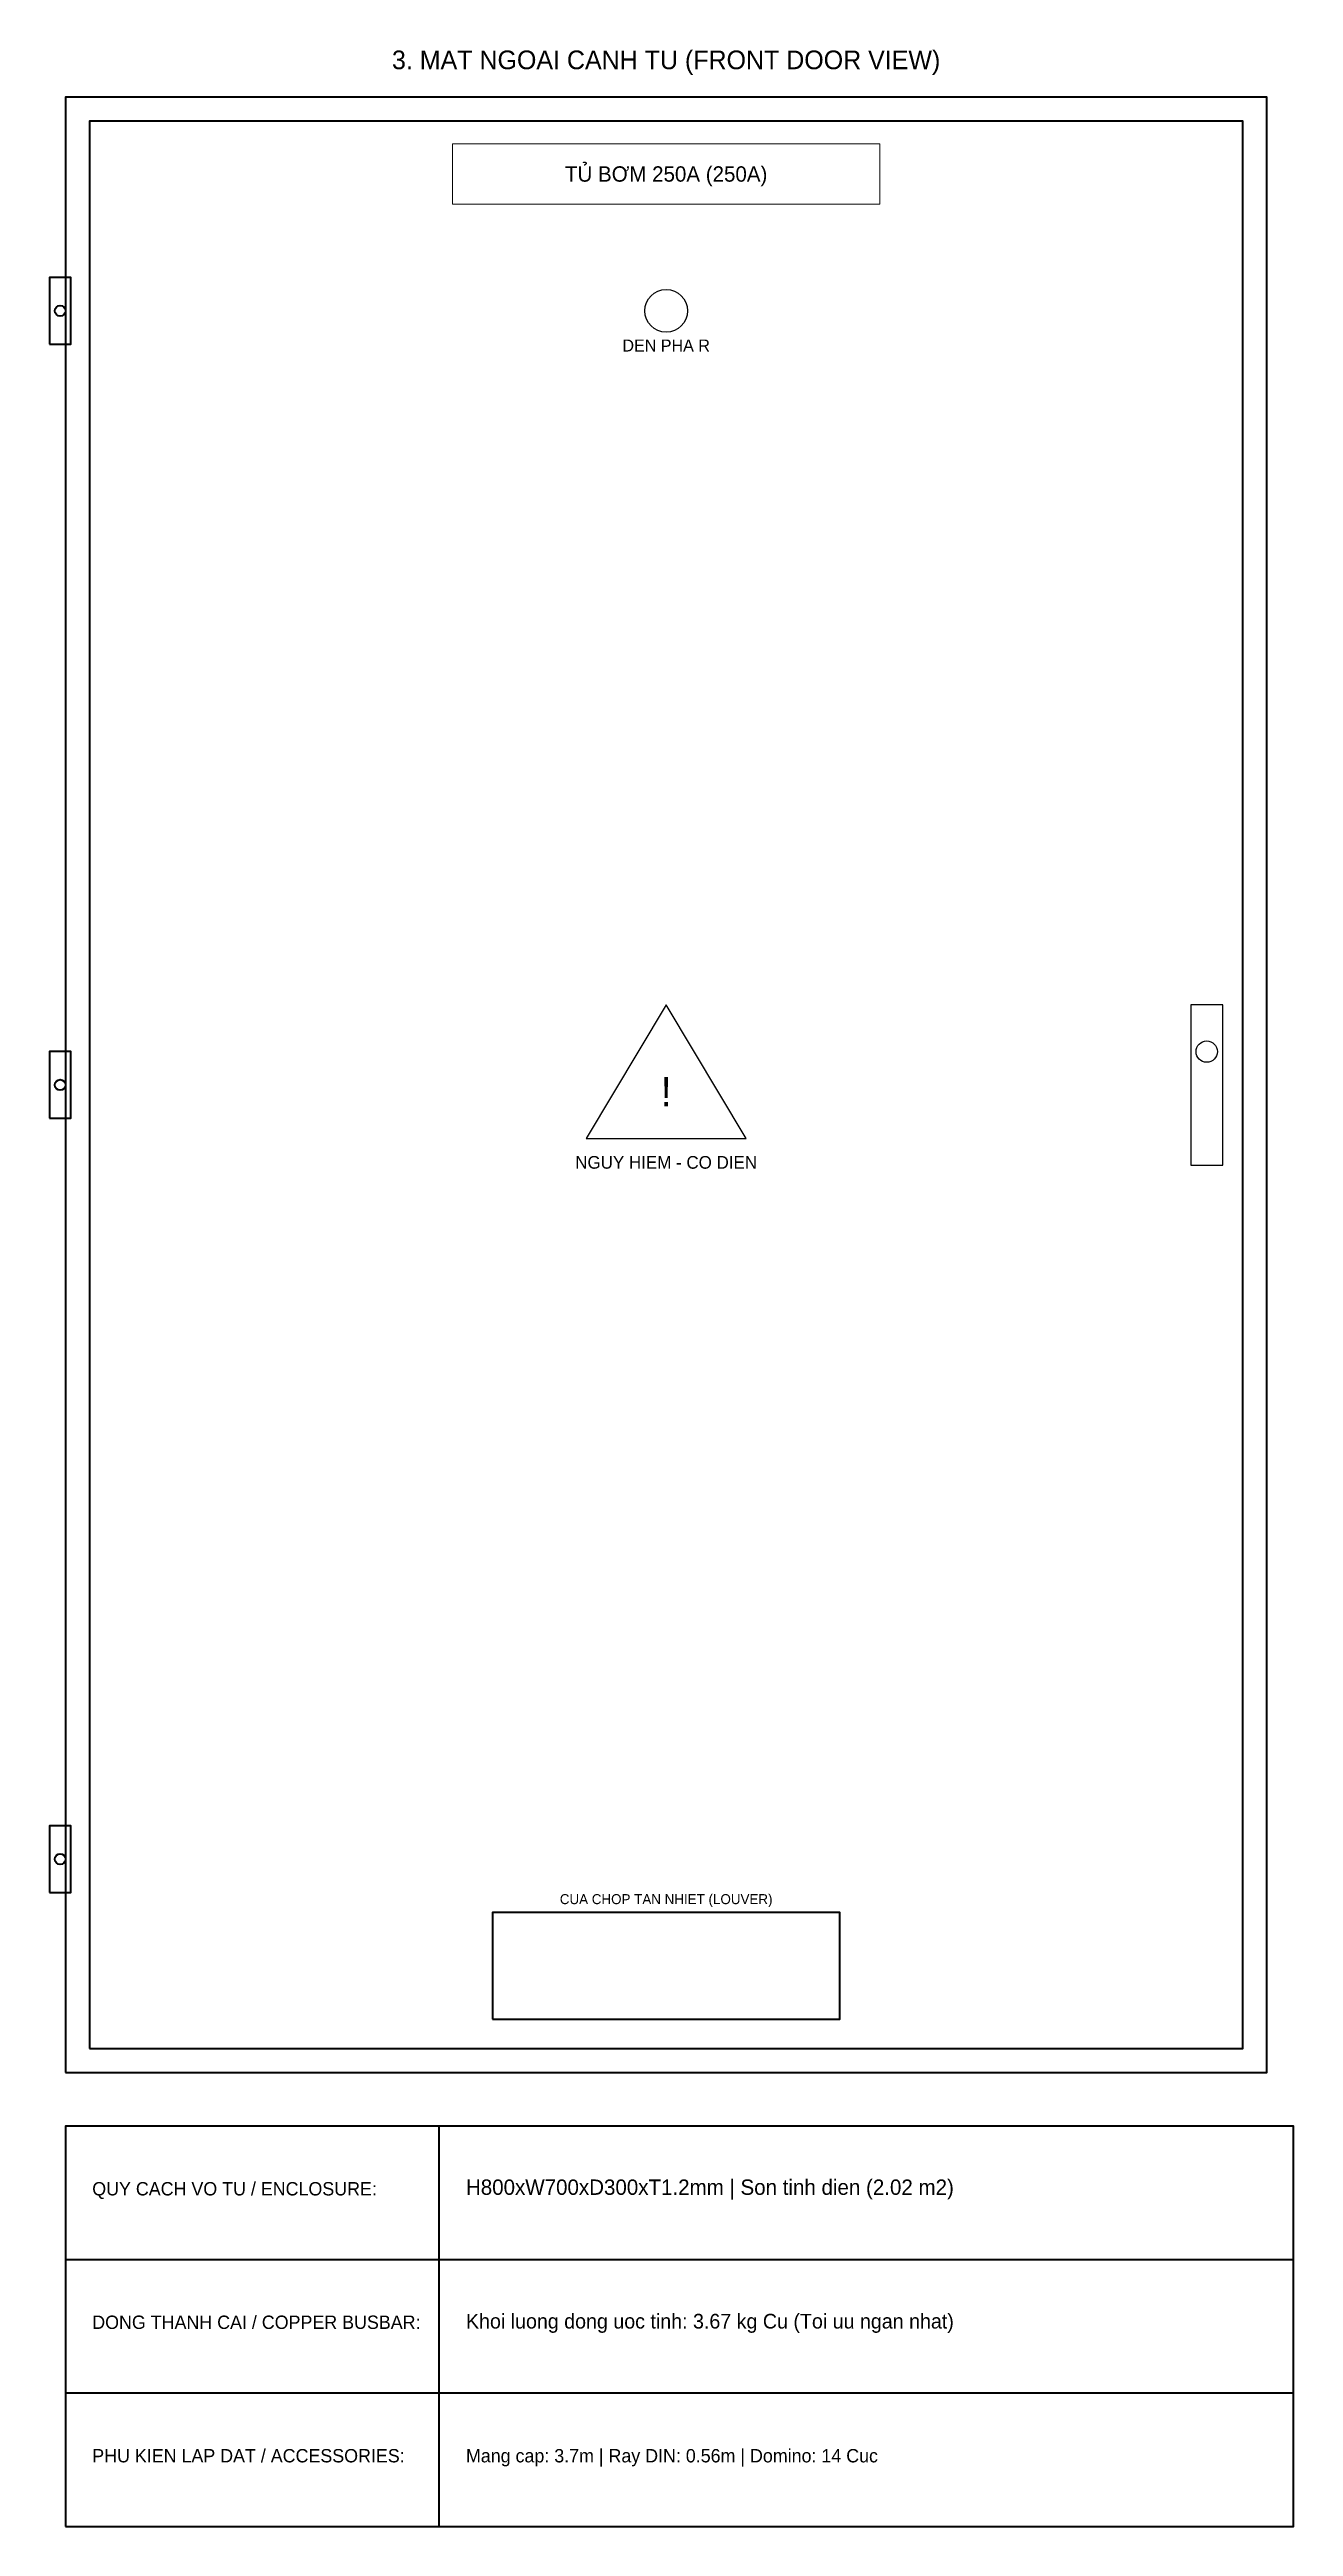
# Model space of a CAD drawing. Header units: metres. Extents: x 60 to 2940, y 40 to 1896.
# Drawn here: x 2008 to 2940, y 40 to 1896 of the extents above; entities that cross this region are included whole.
import ezdxf
from ezdxf.enums import TextEntityAlignment as Align

# ---------------------------------------------------------------- set-up
doc = ezdxf.new("R2010")
doc.units = ezdxf.units.M
for name, color, linetype, lineweight in [('0_BORDER', 5, 'Continuous', 40), ('0_DEVICES', 7, 'Continuous', 25), ('0_FRAME', 6, 'Continuous', 35), ('0_PLATE', 4, 'Continuous', 20), ('0_TEXT', 7, 'Continuous', 18), ('0_TEXT_TITLE', 3, 'Continuous', 30)]:
    doc.layers.add(name, color=color, linetype=linetype, lineweight=lineweight)

msp = doc.modelspace()

# ---------------------------------------------------------------- texts
at = {"layer": '0_TEXT'}
for s, height, p in [('DEN PHA R', 9, (2470, 1674)), ('CUA CHOP TAN NHIET (LOUVER)', 7.5, (2470, 510))]:
    msp.add_text(s, height=height, dxfattribs=at).set_placement(p, align=Align.MIDDLE_CENTER)
for s, p in [('QUY CACH VO TU / ENCLOSURE:', (2040, 285)), ('DONG THANH CAI / COPPER BUSBAR:', (2040, 185)), ('PHU KIEN LAP DAT / ACCESSORIES:', (2040, 85)), ('Mang cap: 3.7m | Ray DIN: 0.56m | Domino: 14 Cuc', (2320, 85))]:
    msp.add_text(s, height=10, dxfattribs=at).set_placement(p, align=Align.BOTTOM_LEFT)
at = {"layer": '0_TEXT_TITLE'}
for s, height, p in [('3. MAT NGOAI CANH TU (FRONT DOOR VIEW)', 14, (2470, 1888)), ('TỦ BƠM 250A (250A)', 11.5, (2470, 1802.5))]:
    msp.add_text(s, height=height, dxfattribs=at).set_placement(p, align=Align.MIDDLE_CENTER)
at = {"layer": '0_TEXT_TITLE', "color": 2}
for s, height, p in [('!', 22, (2470, 1115)), ('NGUY HIEM - CO DIEN', 9.5, (2470, 1062))]:
    msp.add_text(s, height=height, dxfattribs=at).set_placement(p, align=Align.MIDDLE_CENTER)
at = {"layer": '0_TEXT_TITLE'}
for s, height, p in [('H800xW700xD300xT1.2mm | Son tinh dien (2.02 m2)', 11.5, (2320, 285)), ('Khoi luong dong uoc tinh: 3.67 kg Cu (Toi uu ngan nhat)', 11, (2320, 185))]:
    msp.add_text(s, height=height, dxfattribs=at).set_placement(p, align=Align.BOTTOM_LEFT)

# ---------------------------------------------------------------- linework, layer by layer
at = {"layer": '0_BORDER'}
for p, q in [((2300, 40), (2300, 340)), ((2020, 240), (2940, 240)), ((2020, 140), (2940, 140))]:
    msp.add_line(p, q, dxfattribs=at)
msp.add_lwpolyline([(2020, 40), (2940, 40), (2940, 340), (2020, 340), (2020, 40)], close=True, dxfattribs=at)
at = {"layer": '0_DEVICES', "color": 2}
msp.add_lwpolyline([(2470, 1180), (2410, 1080), (2530, 1080), (2470, 1180)], close=True, dxfattribs=at)
at = {"layer": '0_DEVICES'}
msp.add_lwpolyline([(2863, 1060), (2887, 1060), (2887, 1180), (2863, 1180), (2863, 1060)], close=True, dxfattribs=at)
at = {"layer": '0_DEVICES', "color": 1}
msp.add_circle((2470, 1700), 16, dxfattribs=at)
at = {"layer": '0_DEVICES'}
msp.add_circle((2875, 1145), 8, dxfattribs=at)
at = {"layer": '0_FRAME'}
for points in [[(2020, 380), (2920, 380), (2920, 1860), (2020, 1860), (2020, 380)], [(2038, 398), (2902, 398), (2902, 1842), (2038, 1842), (2038, 398)], [(2008, 1675), (2024, 1675), (2024, 1725), (2008, 1725), (2008, 1675)], [(2008, 1095), (2024, 1095), (2024, 1145), (2008, 1145), (2008, 1095)], [(2008, 515), (2024, 515), (2024, 565), (2008, 565), (2008, 515)], [(2340, 420), (2600, 420), (2600, 500), (2340, 500), (2340, 420)]]:
    msp.add_lwpolyline(points, close=True, dxfattribs=at)
for centre in [(2016, 1700), (2016, 1120), (2016, 540)]:
    msp.add_circle(centre, 4, dxfattribs=at)
at = {"layer": '0_PLATE'}
msp.add_lwpolyline([(2310, 1780), (2630, 1780), (2630, 1825), (2310, 1825), (2310, 1780)], close=True, dxfattribs=at)

msp.set_redraw_order([(e.dxf.handle, doc.entitydb.next_handle()) for e in msp.query("TEXT MTEXT ATTDEF DIMENSION ARC_DIMENSION")])  # texts and dimensions are drawn at this point

doc.saveas('drawing.dxf')
